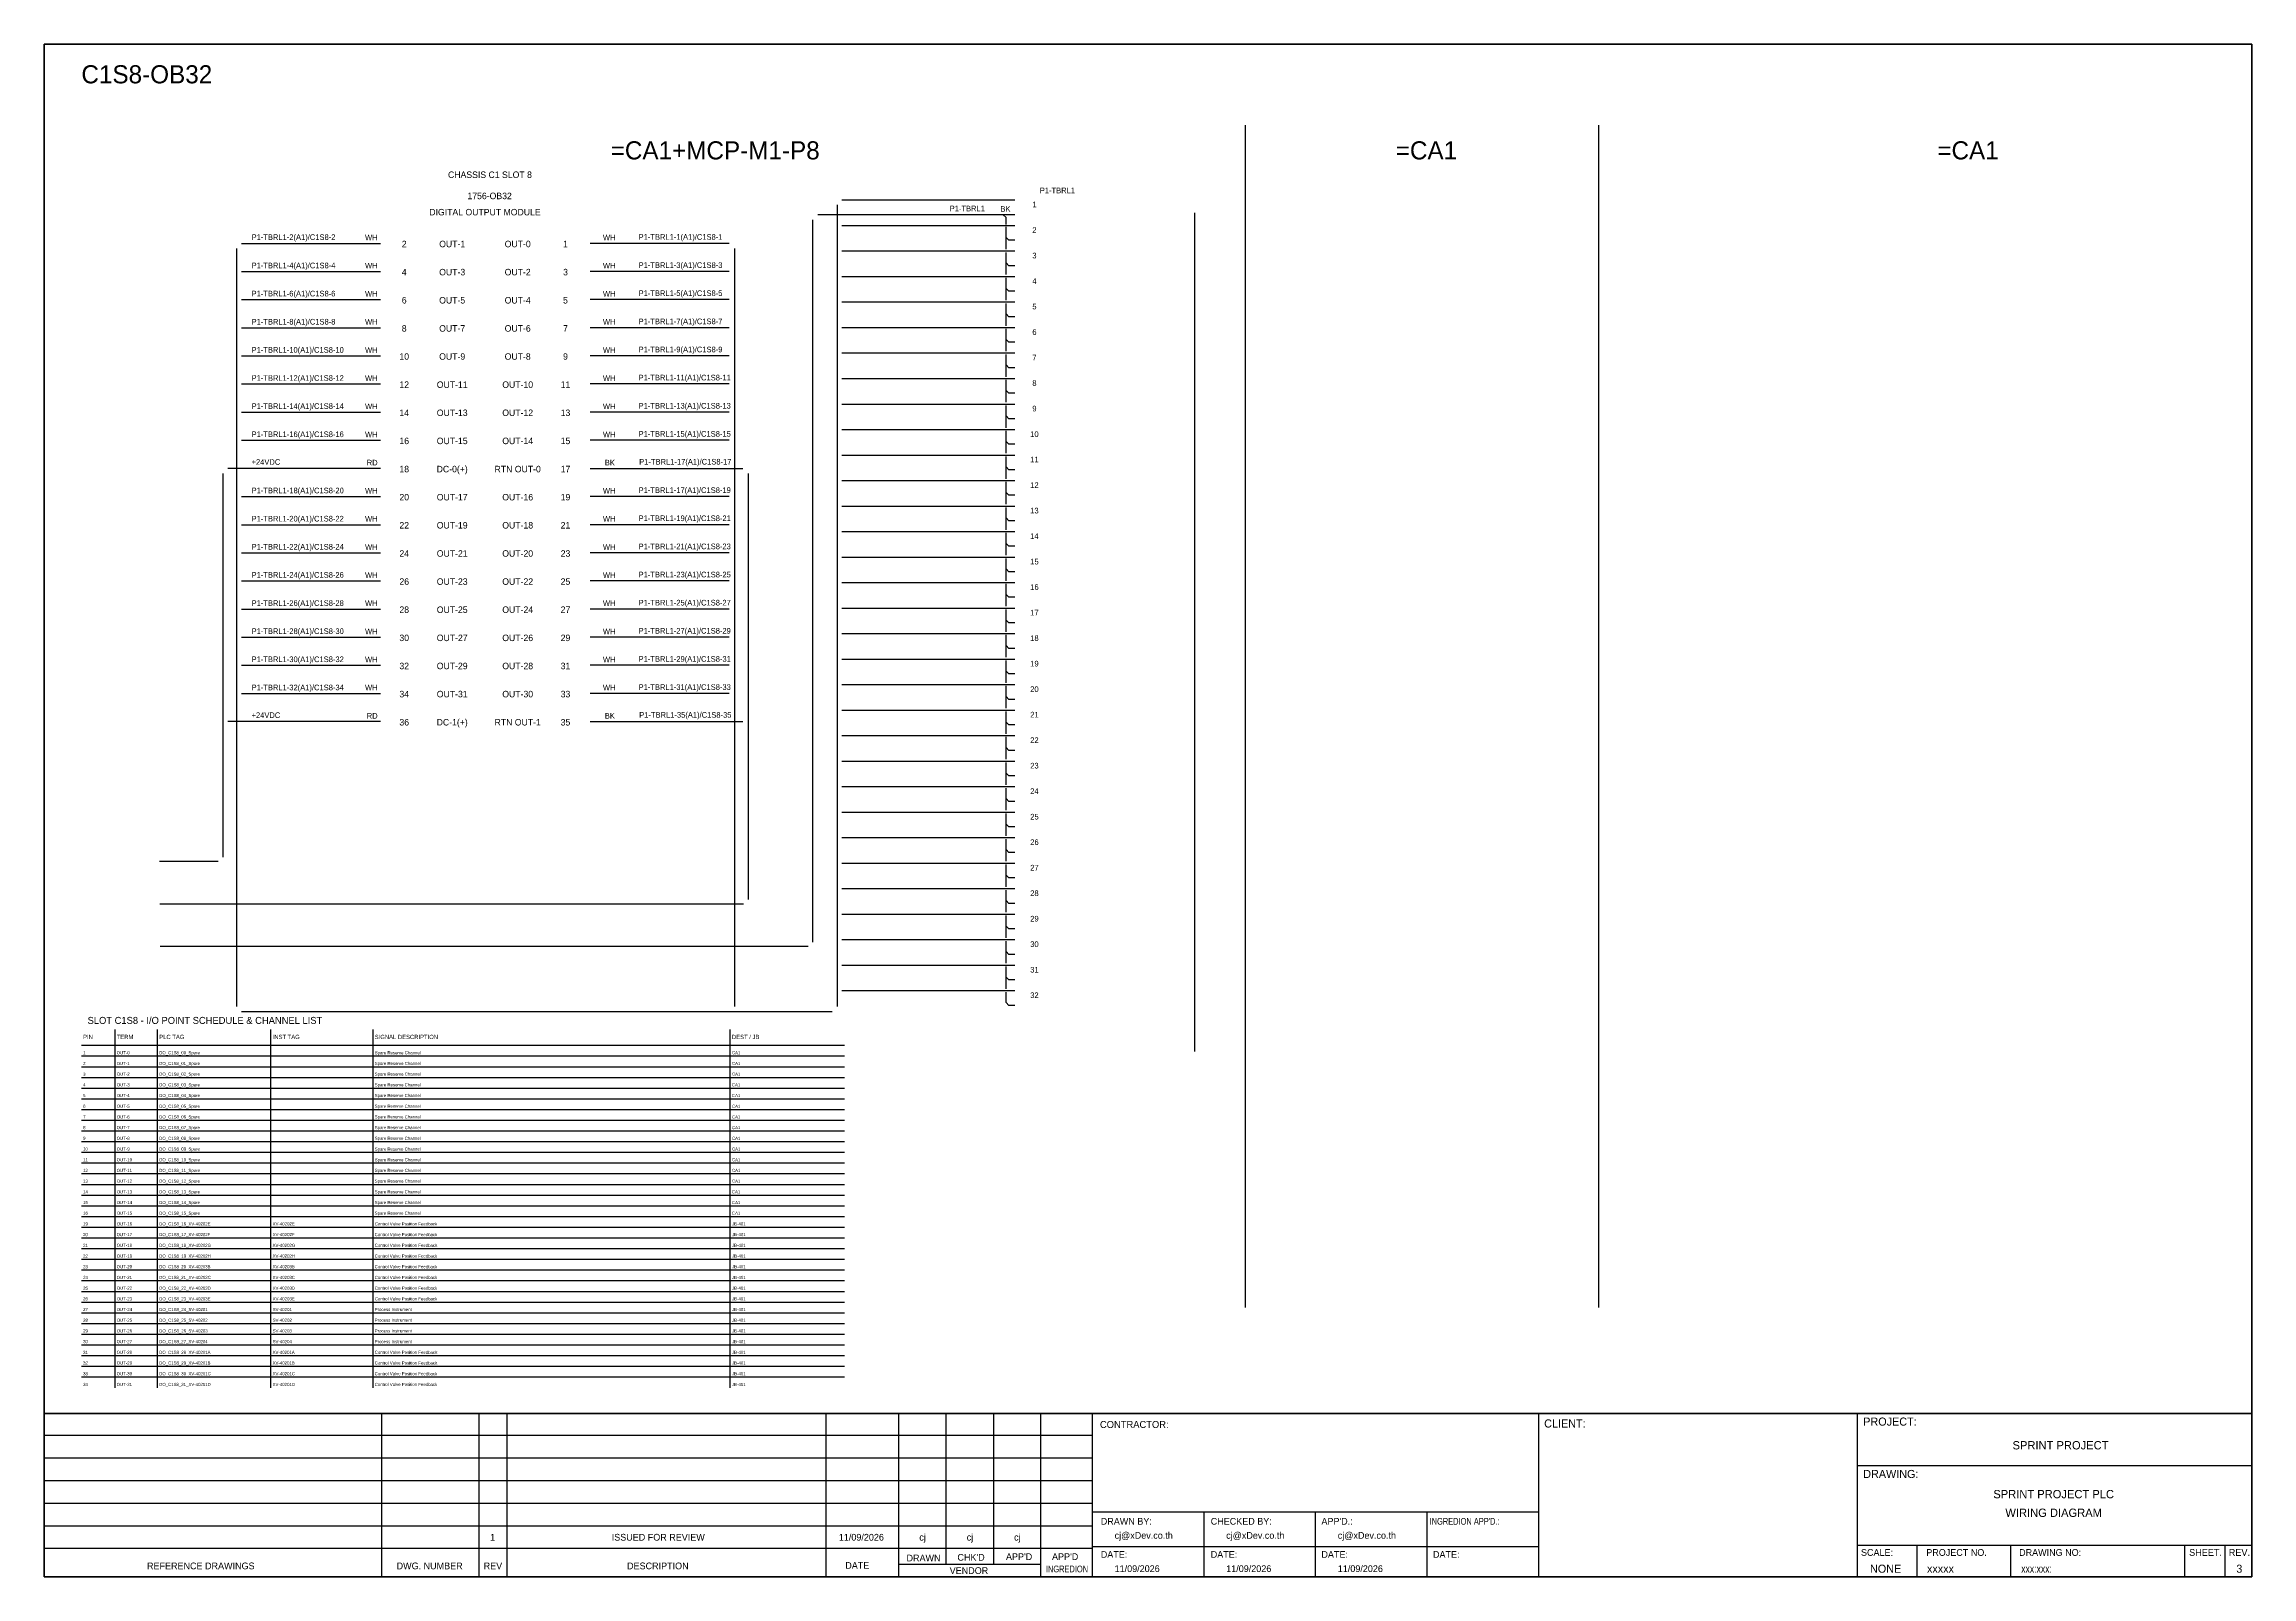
# Model space of a CAD drawing. Header units: metres. Extents: x 0 to 54213, y 0 to 2704.
# Drawn here: x 46126 to 50020, y 0 to 2704 of the extents above; entities that cross this region are included whole.
import ezdxf
from ezdxf.enums import TextEntityAlignment as Align

# ---------------------------------------------------------------- set-up
doc = ezdxf.new("R2010")
doc.units = ezdxf.units.M

msp = doc.modelspace()

# ---------------------------------------------------------------- linework, layer by layer
for p, q in [((47817.6, 2403.2), (47822.6, 2398.2)), ((47822.6, 2385.8), (47822.6, 2398.2)), ((47822.6, 2342.5), (47822.6, 2381.8)), ((47827.6, 2358.2), (47822.6, 2363.2)), ((47822.6, 2297.5), (47822.6, 2336.8)), ((47838, 2358.2), (47827.6, 2358.2)), ((47827.6, 2313.2), (47822.6, 2318.2)), ((47838, 2313.2), (47827.6, 2313.2)), ((47822.6, 2252.5), (47822.6, 2291.8)), ((47827.6, 2268.2), (47822.6, 2273.2)), ((47838, 2268.2), (47827.6, 2268.2)), ((47822.6, 2207.5), (47822.6, 2246.8)), ((47827.6, 2223.2), (47822.6, 2228.2)), ((47838, 2223.2), (47827.6, 2223.2)), ((47822.6, 2162.5), (47822.6, 2201.8)), ((47827.6, 2178.2), (47822.6, 2183.2)), ((47822.6, 2117.5), (47822.6, 2156.8)), ((47838, 2178.2), (47827.6, 2178.2)), ((47827.6, 2133.2), (47822.6, 2138.2)), ((47822.6, 2072.5), (47822.6, 2111.8)), ((47838, 2133.2), (47827.6, 2133.2)), ((47827.6, 2088.2), (47822.6, 2093.2)), ((47822.6, 2027.5), (47822.6, 2066.8)), ((47838, 2088.2), (47827.6, 2088.2)), ((47827.6, 2043.2), (47822.6, 2048.2)), ((47838, 2043.2), (47827.6, 2043.2)), ((47822.6, 1982.5), (47822.6, 2021.8)), ((47827.6, 1998.2), (47822.6, 2003.2)), ((47838, 1998.2), (47827.6, 1998.2)), ((47822.6, 1937.5), (47822.6, 1976.8)), ((47827.6, 1953.2), (47822.6, 1958.2)), ((47838, 1953.2), (47827.6, 1953.2)), ((47822.6, 1892.5), (47822.6, 1931.8)), ((47827.6, 1908.2), (47822.6, 1913.2)), ((47838, 1908.2), (47827.6, 1908.2)), ((47822.6, 1847.5), (47822.6, 1886.8)), ((47827.6, 1863.2), (47822.6, 1868.2)), ((47822.6, 1802.5), (47822.6, 1841.8)), ((47838, 1863.2), (47827.6, 1863.2)), ((47827.6, 1818.2), (47822.6, 1823.2)), ((47822.6, 1757.5), (47822.6, 1796.8)), ((47838, 1818.2), (47827.6, 1818.2)), ((47827.6, 1773.2), (47822.6, 1778.2)), ((47838, 1773.2), (47827.6, 1773.2)), ((47822.6, 1712.5), (47822.6, 1751.8)), ((47827.6, 1728.2), (47822.6, 1733.2)), ((47838, 1728.2), (47827.6, 1728.2)), ((47822.6, 1667.5), (47822.6, 1706.8)), ((47827.6, 1683.2), (47822.6, 1688.2)), ((47838, 1683.2), (47827.6, 1683.2)), ((47822.6, 1622.5), (47822.6, 1661.8)), ((47827.6, 1638.2), (47822.6, 1643.2)), ((47838, 1638.2), (47827.6, 1638.2)), ((47822.6, 1577.5), (47822.6, 1616.8)), ((47827.6, 1593.2), (47822.6, 1598.2)), ((47822.6, 1532.5), (47822.6, 1571.8)), ((47838, 1593.2), (47827.6, 1593.2)), ((47827.6, 1548.2), (47822.6, 1553.2)), ((47822.6, 1487.5), (47822.6, 1526.8)), ((47838, 1548.2), (47827.6, 1548.2)), ((47827.6, 1503.2), (47822.6, 1508.2)), ((47822.6, 1442.5), (47822.6, 1481.8)), ((47838, 1503.2), (47827.6, 1503.2)), ((47827.6, 1458.2), (47822.6, 1463.2)), ((47838, 1458.2), (47827.6, 1458.2)), ((47822.6, 1397.5), (47822.6, 1436.8)), ((47827.6, 1413.2), (47822.6, 1418.2)), ((47838, 1413.2), (47827.6, 1413.2)), ((47822.6, 1352.5), (47822.6, 1391.8)), ((47827.6, 1368.2), (47822.6, 1373.2)), ((47838, 1368.2), (47827.6, 1368.2)), ((47822.6, 1307.5), (47822.6, 1346.8)), ((47827.6, 1323.2), (47822.6, 1328.2)), ((47822.6, 1262.5), (47822.6, 1301.8)), ((47838, 1323.2), (47827.6, 1323.2)), ((47827.6, 1278.2), (47822.6, 1283.2)), ((47822.6, 1217.5), (47822.6, 1256.8)), ((47838, 1278.2), (47827.6, 1278.2)), ((47827.6, 1233.2), (47822.6, 1238.2)), ((47822.6, 1172.5), (47822.6, 1211.8)), ((47838, 1233.2), (47827.6, 1233.2)), ((47827.6, 1188.2), (47822.6, 1193.2)), ((47838, 1188.2), (47827.6, 1188.2)), ((47822.6, 1127.5), (47822.6, 1166.8)), ((47827.6, 1143.2), (47822.6, 1148.2)), ((47838, 1143.2), (47827.6, 1143.2)), ((47822.6, 1082.5), (47822.6, 1121.8)), ((47827.6, 1098.2), (47822.6, 1103.2)), ((47838, 1098.2), (47827.6, 1098.2)), ((47822.6, 1037.5), (47822.6, 1076.8)), ((47827.6, 1053.2), (47822.6, 1058.2)), ((47838, 1053.2), (47827.6, 1053.2)), ((47822.6, 1013.2), (47822.6, 1031.8)), ((47827.6, 1008.2), (47822.6, 1013.2)), ((47838, 1008.2), (47827.6, 1008.2))]:
    msp.add_line(p, q)
at = {"color": 1, "ltscale": 25.4}
for p, q in [((46719.7, 1955.7), (46450.3, 1955.7)), ((46441.2, 1946.5), (46441.2, 1270))]:
    msp.add_line(p, q, dxfattribs=at)
at = {"color": 7}
for p, q in [((46192, 937.9), (47537.8, 937.9)), ((46251.3, 333.8), (46251.3, 965.9)), ((46326.3, 333.8), (46326.3, 965.9)), ((46526.3, 333.8), (46526.3, 965.9)), ((46706.3, 333.8), (46706.3, 965.9)), ((47336.3, 333.8), (47336.3, 965.9))]:
    msp.add_line(p, q, dxfattribs=at)
at = {"color": 8}
for p, q in [((46192, 919), (47537.8, 919)), ((46192, 900.1), (47537.8, 900.1)), ((46192, 881.3), (47537.8, 881.3)), ((46192, 862.4), (47537.8, 862.4)), ((46192, 843.5), (47537.8, 843.5)), ((46192, 824.6), (47537.8, 824.6)), ((46192, 805.8), (47537.8, 805.8)), ((46192, 786.9), (47537.8, 786.9)), ((46192, 768), (47537.8, 768)), ((46192, 749.1), (47537.8, 749.1)), ((46192, 730.2), (47537.8, 730.2)), ((46192, 711.4), (47537.8, 711.4)), ((46192, 692.5), (47537.8, 692.5)), ((46192, 673.6), (47537.8, 673.6)), ((46192, 654.7), (47537.8, 654.7)), ((46192, 635.9), (47537.8, 635.9)), ((46192, 617), (47537.8, 617)), ((46192, 598.1), (47537.8, 598.1)), ((46192, 579.2), (47537.8, 579.2)), ((46192, 560.3), (47537.8, 560.3)), ((46192, 541.5), (47537.8, 541.5)), ((46192, 522.6), (47537.8, 522.6)), ((46192, 503.7), (47537.8, 503.7)), ((46192, 484.8), (47537.8, 484.8)), ((46192, 465.9), (47537.8, 465.9)), ((46192, 447.1), (47537.8, 447.1)), ((46192, 428.2), (47537.8, 428.2)), ((46192, 409.3), (47537.8, 409.3)), ((46192, 390.4), (47537.8, 390.4)), ((46192, 371.6), (47537.8, 371.6)), ((46192, 352.7), (47537.8, 352.7))]:
    msp.add_line(p, q, dxfattribs=at)
at = {"color": 4}
for p, q in [((49428.6, 56.1), (49428.6, 0)), ((49593.9, 56.1), (49593.9, 0))]:
    msp.add_line(p, q, dxfattribs=at)
at = {"color": 4, "ltscale": 0.5}
for p, q in [((49901, 56.1), (49901, 0)), ((49901, 56.1), (49901, 0)), ((49972.2, 56.1), (49972.2, 0)), ((49972.2, 56.1), (49972.2, 0))]:
    msp.add_line(p, q, dxfattribs=at)
at = {"layer": 'GT_1', "color": 4}
for p, q in [((46721.7, 0), (46721.7, 288.2)), ((46893.6, 0), (46893.6, 288.2)), ((46942.8, 0), (46942.8, 288.2)), ((47505.4, 0), (47505.4, 288.2)), ((47633.7, 0), (47633.7, 288.2)), ((47717.3, 21.8), (47717.3, 288.2)), ((47800.8, 21.8), (47800.8, 288.2)), ((47884.1, 0), (47884.1, 288.2)), ((47975.1, 0), (47975.1, 288.2)), ((48762.1, 0), (48762.1, 288.2)), ((49324.4, 0), (49324.4, 288.2)), ((49324.4, 0), (49324.4, 288.2)), ((49324.4, 0), (49324.4, 288.2)), ((47975.1, 249.3), (46126.3, 249.3)), ((47975.1, 209.5), (46126.3, 209.5)), ((47975.1, 169.6), (46126.3, 169.6)), ((47975.1, 129.7), (46126.3, 129.7)), ((47975.1, 89.7), (46126.3, 89.7)), ((48762.1, 114.3), (47975.1, 114.3)), ((48171.9, 0), (48171.9, 114.3)), ((48368.6, 0), (48368.6, 114.3)), ((48565.4, 0), (48565.4, 114.3)), ((47975, 49.8), (46126.3, 49.8)), ((48762.1, 52.9), (47975.1, 52.9)), ((49324.4, 56.1), (50019.6, 56.1)), ((47884.1, 21.8), (47633.7, 21.8))]:
    msp.add_line(p, q, dxfattribs=at)
at = {"layer": 'HELPPOINT', "color": 4, "lineweight": 35}
for p, q in [((46126.3, 0), (46126.3, 2704.2)), ((46126.3, 2704.2), (50019.6, 2704.2)), ((46126.3, 0), (46126.3, 2704.2)), ((46126.3, 2704.2), (50019.6, 2704.2)), ((50019.6, 2704.2), (50019.6, 0)), ((50019.6, 2704.2), (50019.6, 0)), ((50019.6, 0), (46126.3, 0)), ((50019.6, 0), (46126.3, 0))]:
    msp.add_line(p, q, dxfattribs=at)
at = {"layer": 'HELPPOINT', "color": 4}
for p, q in [((49324.4, 196.6), (50019.6, 196.6)), ((49324.4, 196.6), (50019.6, 196.6)), ((49324.4, 56.1), (50019.6, 56.1))]:
    msp.add_line(p, q, dxfattribs=at)
at = {"layer": 'IE-WIRE', "color": 4, "ltscale": 25.4}
for p, q in [((47524.9, 2420.7), (47524.9, 1006.3)), ((47838, 2428.7), (47532.9, 2428.7)), ((47838, 2383.7), (47532.9, 2383.7)), ((48155.1, 2406.8), (48155.1, 927.2)), ((46465.3, 2343.6), (46465.3, 1006.3)), ((46474.5, 2352.7), (46719.7, 2352.7)), ((47334.5, 2352.7), (47089.2, 2352.7)), ((47343.6, 2343.6), (47343.6, 1006.3)), ((47838, 2338.7), (47532.9, 2338.7)), ((46474.5, 2303.1), (46719.7, 2303.1)), ((47334.5, 2303.1), (47089.2, 2303.1)), ((47838, 2293.7), (47532.9, 2293.7)), ((46474.5, 2253.5), (46719.7, 2253.5)), ((47334.5, 2253.5), (47089.2, 2253.5)), ((47838, 2248.7), (47532.9, 2248.7)), ((46474.5, 2203.8), (46719.7, 2203.8)), ((47334.5, 2203.8), (47089.2, 2203.8)), ((47838, 2203.7), (47532.9, 2203.7)), ((46474.5, 2154.2), (46719.7, 2154.2)), ((47334.5, 2154.2), (47089.2, 2154.2)), ((47838, 2158.7), (47532.9, 2158.7)), ((46474.5, 2104.6), (46719.7, 2104.6)), ((47334.5, 2104.6), (47089.2, 2104.6)), ((47838, 2113.7), (47532.9, 2113.7)), ((47838, 2068.7), (47532.9, 2068.7)), ((46474.5, 2055), (46719.7, 2055)), ((47334.5, 2055), (47089.2, 2055)), ((46474.5, 2005.3), (46719.7, 2005.3)), ((47334.5, 2005.3), (47089.2, 2005.3)), ((47838, 2023.7), (47532.9, 2023.7)), ((47838, 1978.7), (47532.9, 1978.7)), ((47838, 1933.7), (47532.9, 1933.7)), ((46474.5, 1906.1), (46719.7, 1906.1)), ((47334.5, 1906.1), (47089.2, 1906.1)), ((47838, 1888.7), (47532.9, 1888.7)), ((46474.5, 1856.4), (46719.7, 1856.4)), ((47334.5, 1856.4), (47089.2, 1856.4)), ((47838, 1843.7), (47532.9, 1843.7)), ((46474.5, 1806.8), (46719.7, 1806.8)), ((47334.5, 1806.8), (47089.2, 1806.8)), ((47838, 1798.7), (47532.9, 1798.7)), ((46474.5, 1757.2), (46719.7, 1757.2)), ((47334.5, 1757.2), (47089.2, 1757.2)), ((47838, 1753.7), (47532.9, 1753.7)), ((46474.5, 1707.5), (46719.7, 1707.5)), ((47334.5, 1707.5), (47089.2, 1707.5)), ((47838, 1708.7), (47532.9, 1708.7)), ((46474.5, 1657.9), (46719.7, 1657.9)), ((47334.5, 1657.9), (47089.2, 1657.9)), ((47838, 1663.7), (47532.9, 1663.7)), ((46474.5, 1608.3), (46719.7, 1608.3)), ((47334.5, 1608.3), (47089.2, 1608.3)), ((47838, 1618.7), (47532.9, 1618.7)), ((46474.5, 1558.6), (46719.7, 1558.6)), ((47334.5, 1558.6), (47089.2, 1558.6)), ((47838, 1573.7), (47532.9, 1573.7)), ((47838, 1528.7), (47532.9, 1528.7)), ((47838, 1483.7), (47532.9, 1483.7)), ((47838, 1438.7), (47532.9, 1438.7)), ((47838, 1393.7), (47532.9, 1393.7)), ((47838, 1348.7), (47532.9, 1348.7)), ((47838, 1303.7), (47532.9, 1303.7)), ((47838, 1258.7), (47532.9, 1258.7)), ((47838, 1213.7), (47532.9, 1213.7)), ((47838, 1168.7), (47532.9, 1168.7)), ((47838, 1123.7), (47532.9, 1123.7)), ((47838, 1078.7), (47532.9, 1078.7)), ((47838, 1033.7), (47532.9, 1033.7))]:
    msp.add_line(p, q, dxfattribs=at)
at = {"layer": 'IE-WIRE', "color": 7, "ltscale": 25.4}
for p, q in [((47481.4, 2394.1), (47481.4, 1119.9)), ((47089.2, 1955.7), (47358.6, 1955.7)), ((47367.7, 1946.5), (47367.7, 1194.9)), ((47089.2, 1509), (47358.6, 1509)), ((47359.7, 1186.9), (46330.4, 1186.9)), ((47473.4, 1111.9), (46331.1, 1111.9))]:
    msp.add_line(p, q, dxfattribs=at)
at = {"layer": 'IE-WIRE', "ltscale": 25.4}
msp.add_line((47838, 2403.2), (47490.6, 2403.2), dxfattribs=at)
at = {"layer": 'IE-WIRE', "color": 1, "ltscale": 25.4}
for p, q in [((46719.7, 1509), (46450.3, 1509)), ((46433.2, 1262), (46329.7, 1262))]:
    msp.add_line(p, q, dxfattribs=at)
at = {"layer": 'IE-WIRE', "color": 4}
msp.add_line((46474.4, 997.2), (47515.8, 997.2), dxfattribs=at)
at = {"layer": 'MEMBER', "color": 4, "lineweight": 35}
msp.add_line((46126.3, 288.2), (50019.6, 288.2), dxfattribs=at)
msp.add_line((46126.3, 288.2), (50019.6, 288.2), dxfattribs=at)
at = {"layer": 'MEMBER', "color": 4}
for p, q in [((49324.4, 196.6), (50019.6, 196.6)), ((49324.4, 196.6), (50019.6, 196.6)), ((49324.4, 56.1), (50019.6, 56.1)), ((49324.4, 56.1), (50019.6, 56.1))]:
    msp.add_line(p, q, dxfattribs=at)
at = {"layer": 'x01001-FrameArea'}
for p, q in [((48244.5, 2561.5), (48244.5, 475)), ((48867.6, 2561.5), (48867.6, 475))]:
    msp.add_line(p, q, dxfattribs=at)

# ---------------------------------------------------------------- texts
at = {"color": 2}
msp.add_text('C1S8-OB32', height=32, dxfattribs=at).set_placement((46192, 2635))
for s, height, p in [('=CA1+MCP-M1-P8', 32, (47309.7, 2516.8)), ('=CA1', 32, (48564, 2516.8)), ('=CA1', 32, (49519.1, 2516.8)), ('CHASSIS C1 SLOT 8', 11.441, (46912.5, 2473.8)), ('1756-OB32', 11.44, (46911.9, 2436.4)), ('DIGITAL OUTPUT MODULE', 11.441, (46903.7, 2407.8)), ('2', 11.4, (46761.3, 2351.6)), ('OUT-1', 11.44, (46845.9, 2351.6)), ('OUT-0', 11.44, (46961.4, 2351.6)), ('1', 11.4, (47045.7, 2351.6)), ('4', 11.4, (46761.3, 2302)), ('OUT-3', 11.44, (46845.9, 2302)), ('OUT-2', 11.44, (46961.4, 2302)), ('3', 11.4, (47045.7, 2302)), ('6', 11.4, (46761.3, 2252.3)), ('OUT-5', 11.44, (46845.9, 2252.3)), ('OUT-4', 11.44, (46961.4, 2252.3)), ('5', 11.4, (47045.7, 2252.3)), ('8', 11.4, (46761.3, 2202.7)), ('OUT-7', 11.44, (46845.9, 2202.7)), ('OUT-6', 11.44, (46961.4, 2202.7)), ('7', 11.4, (47045.7, 2202.7)), ('10', 11.44, (46761.3, 2153.1)), ('OUT-9', 11.44, (46845.9, 2153.1)), ('OUT-8', 11.44, (46961.4, 2153.1)), ('9', 11.4, (47045.7, 2153.1)), ('12', 11.44, (46761.3, 2103.4)), ('OUT-11', 11.44, (46845.9, 2103.4)), ('OUT-10', 11.44, (46961.4, 2103.4)), ('11', 11.44, (47045.7, 2103.4)), ('14', 11.44, (46761.3, 2053.8)), ('OUT-13', 11.44, (46845.9, 2053.8)), ('OUT-12', 11.44, (46961.4, 2053.8)), ('13', 11.44, (47045.7, 2053.8)), ('16', 11.44, (46761.3, 2004.2)), ('OUT-15', 11.44, (46845.9, 2004.2)), ('OUT-14', 11.44, (46961.4, 2004.2)), ('15', 11.44, (47045.7, 2004.2)), ('18', 11.44, (46761.3, 1954.5)), ('DC-0(+)', 11.44, (46845.9, 1954.5)), ('RTN OUT-0', 11.44, (46961.4, 1954.5)), ('17', 11.44, (47045.7, 1954.5)), ('20', 11.44, (46761.3, 1904.9)), ('OUT-17', 11.44, (46845.9, 1904.9)), ('OUT-16', 11.44, (46961.4, 1904.9)), ('19', 11.44, (47045.7, 1904.9)), ('22', 11.44, (46761.3, 1855.3)), ('OUT-19', 11.44, (46845.9, 1855.3)), ('OUT-18', 11.44, (46961.4, 1855.3)), ('21', 11.44, (47045.7, 1855.3)), ('24', 11.44, (46761.3, 1805.6)), ('OUT-21', 11.44, (46845.9, 1805.6)), ('OUT-20', 11.44, (46961.4, 1805.6)), ('23', 11.44, (47045.7, 1805.6)), ('26', 11.44, (46761.3, 1756)), ('OUT-23', 11.44, (46845.9, 1756)), ('OUT-22', 11.44, (46961.4, 1756)), ('25', 11.44, (47045.7, 1756)), ('28', 11.44, (46761.3, 1706.4)), ('OUT-25', 11.44, (46845.9, 1706.4)), ('OUT-24', 11.44, (46961.4, 1706.4)), ('27', 11.44, (47045.7, 1706.4)), ('30', 11.44, (46761.3, 1656.7)), ('OUT-27', 11.44, (46845.9, 1656.7)), ('OUT-26', 11.44, (46961.4, 1656.7)), ('29', 11.44, (47045.7, 1656.7)), ('32', 11.44, (46761.3, 1607.1)), ('OUT-29', 11.44, (46845.9, 1607.1)), ('OUT-28', 11.44, (46961.4, 1607.1)), ('31', 11.44, (47045.7, 1607.1)), ('34', 11.44, (46761.3, 1557.5)), ('OUT-31', 11.44, (46845.9, 1557.5)), ('OUT-30', 11.44, (46961.4, 1557.5)), ('33', 11.44, (47045.7, 1557.5)), ('36', 11.44, (46761.3, 1507.8)), ('DC-1(+)', 11.44, (46845.9, 1507.8)), ('RTN OUT-1', 11.44, (46961.4, 1507.8)), ('35', 11.44, (47045.7, 1507.8))]:
    msp.add_text(s, height=height, dxfattribs=at).set_placement(p, align=Align.MIDDLE_CENTER)
for s, p in [('P1-TBRL1', (47785.3, 2409.2)), ('BK', (47830.5, 2408.5))]:
    msp.add_text(s, height=9.95).set_placement(p, align=Align.RIGHT)
at = {"color": 4}
for s, p in [('1', (47872.7, 2421.2)), ('P1-TBRL1', (47913.2, 2446.1)), ('2', (47872.7, 2376.2)), ('3', (47872.7, 2331.2)), ('4', (47872.7, 2286.2)), ('5', (47872.7, 2241.2)), ('6', (47872.7, 2196.2)), ('7', (47872.7, 2151.2)), ('8', (47872.7, 2106.2)), ('9', (47872.7, 2061.2)), ('10', (47872.7, 2016.2)), ('11', (47872.7, 1971.2)), ('12', (47872.7, 1926.2)), ('13', (47872.7, 1881.2)), ('14', (47872.7, 1836.2)), ('15', (47872.7, 1791.2)), ('16', (47872.7, 1746.2)), ('17', (47872.7, 1701.2)), ('18', (47872.7, 1656.2)), ('19', (47872.7, 1611.2)), ('20', (47872.7, 1566.2)), ('21', (47872.7, 1521.2)), ('22', (47872.7, 1476.2)), ('23', (47872.7, 1431.2)), ('24', (47872.7, 1386.2)), ('25', (47872.7, 1341.2)), ('26', (47872.7, 1296.2)), ('27', (47872.7, 1251.2)), ('28', (47872.7, 1206.2)), ('29', (47872.7, 1161.2)), ('30', (47872.7, 1116.2)), ('31', (47872.7, 1071.2)), ('32', (47872.7, 1026.2))]:
    msp.add_text(s, height=9.95, dxfattribs=at).set_placement(p, align=Align.MIDDLE_CENTER)
for s, height, p in [('P1-TBRL1-2(A1)/C1S8-2', 9.949, (46492.1, 2358.7)), ('WH', 9.95, (46692.2, 2358)), ('WH', 9.95, (47111.7, 2358)), ('P1-TBRL1-1(A1)/C1S8-1', 9.949, (47174.6, 2359)), ('P1-TBRL1-4(A1)/C1S8-4', 9.949, (46492.1, 2308.7)), ('WH', 9.95, (46692.2, 2308.4)), ('WH', 9.95, (47111.7, 2308.4)), ('P1-TBRL1-3(A1)/C1S8-3', 9.949, (47174.6, 2309.4)), ('P1-TBRL1-6(A1)/C1S8-6', 9.949, (46492.1, 2259.1)), ('WH', 9.95, (46692.2, 2258.7)), ('WH', 9.95, (47111.7, 2258.7)), ('P1-TBRL1-5(A1)/C1S8-5', 9.949, (47174.6, 2259.8)), ('P1-TBRL1-8(A1)/C1S8-8', 9.949, (46492.1, 2209.5)), ('P1-TBRL1-7(A1)/C1S8-7', 9.949, (47174.6, 2210.1)), ('WH', 9.95, (46692.2, 2209.1)), ('WH', 9.95, (47111.7, 2209.1)), ('P1-TBRL1-10(A1)/C1S8-10', 9.949, (46492.1, 2159.8)), ('WH', 9.95, (46692.2, 2159.5)), ('WH', 9.95, (47111.7, 2159.5)), ('P1-TBRL1-9(A1)/C1S8-9', 9.949, (47174.6, 2160.5)), ('P1-TBRL1-12(A1)/C1S8-12', 9.949, (46492.1, 2110.2)), ('WH', 9.95, (46692.2, 2109.8)), ('WH', 9.95, (47111.7, 2109.8)), ('P1-TBRL1-11(A1)/C1S8-11', 9.949, (47174.6, 2110.9)), ('P1-TBRL1-14(A1)/C1S8-14', 9.949, (46492.1, 2060.6)), ('WH', 9.95, (46692.2, 2060.2)), ('WH', 9.95, (47111.7, 2060.2)), ('P1-TBRL1-13(A1)/C1S8-13', 9.949, (47174.6, 2061.2)), ('P1-TBRL1-16(A1)/C1S8-16', 9.949, (46492.1, 2010.9)), ('WH', 9.95, (46692.2, 2010.6)), ('WH', 9.95, (47111.7, 2010.6)), ('P1-TBRL1-15(A1)/C1S8-15', 9.949, (47174.6, 2011.6)), ('P1-TBRL1-18(A1)/C1S8-20', 9.949, (46492.1, 1911.7)), ('WH', 9.95, (46692.2, 1911.3)), ('WH', 9.95, (47111.7, 1911.3)), ('P1-TBRL1-17(A1)/C1S8-19', 9.949, (47174.6, 1912.3)), ('P1-TBRL1-20(A1)/C1S8-22', 9.949, (46492.1, 1862)), ('WH', 9.95, (46692.2, 1861.7)), ('WH', 9.95, (47111.7, 1861.7)), ('P1-TBRL1-19(A1)/C1S8-21', 9.949, (47174.6, 1862.7)), ('P1-TBRL1-22(A1)/C1S8-24', 9.949, (46492.1, 1812.4)), ('WH', 9.95, (46692.2, 1812)), ('WH', 9.95, (47111.7, 1812)), ('P1-TBRL1-21(A1)/C1S8-23', 9.949, (47174.6, 1813.1)), ('P1-TBRL1-24(A1)/C1S8-26', 9.949, (46492.1, 1762.8)), ('WH', 9.95, (46692.2, 1762.4)), ('WH', 9.95, (47111.7, 1762.4)), ('P1-TBRL1-23(A1)/C1S8-25', 9.949, (47174.6, 1763.4)), ('P1-TBRL1-26(A1)/C1S8-28', 9.949, (46492.1, 1713.1)), ('WH', 9.95, (46692.2, 1712.8)), ('WH', 9.95, (47111.7, 1712.8)), ('P1-TBRL1-25(A1)/C1S8-27', 9.949, (47174.6, 1713.8)), ('P1-TBRL1-27(A1)/C1S8-29', 9.949, (47174.6, 1664.2)), ('P1-TBRL1-28(A1)/C1S8-30', 9.949, (46492.1, 1663.5)), ('WH', 9.95, (46692.2, 1663.1)), ('WH', 9.95, (47111.7, 1663.1)), ('P1-TBRL1-30(A1)/C1S8-32', 9.949, (46492.1, 1613.9)), ('WH', 9.95, (46692.2, 1613.5)), ('WH', 9.95, (47111.7, 1613.5)), ('P1-TBRL1-29(A1)/C1S8-31', 9.949, (47174.6, 1614.5)), ('P1-TBRL1-32(A1)/C1S8-34', 9.949, (46492.1, 1564.2)), ('WH', 9.95, (46692.2, 1563.9)), ('WH', 9.95, (47111.7, 1563.9)), ('P1-TBRL1-31(A1)/C1S8-33', 9.949, (47174.6, 1564.9))]:
    msp.add_text(s, height=height, dxfattribs=at).set_placement(p)
at = {"color": 1}
for s, p in [('+24VDC', (46492.1, 1962)), ('RD', (46695.2, 1960.9)), ('+24VDC', (46492.1, 1515.3)), ('RD', (46695.2, 1514.2))]:
    msp.add_text(s, height=9.95, dxfattribs=at).set_placement(p)
at = {"color": 7}
for s, height, p in [('BK', 9.95, (47115.1, 1960.9)), ('P1-TBRL1-17(A1)/C1S8-17', 9.949, (47175.7, 1962.5)), ('BK', 9.95, (47115.1, 1514.2)), ('P1-TBRL1-35(A1)/C1S8-35', 9.949, (47175.7, 1515.8)), ('2', 5.5, (46195, 903.1)), ('1', 5.5, (46195, 922)), ('OUT-0', 5.5, (46254.3, 922)), ('OUT-1', 5.5, (46254.3, 903.1)), ('DO_C1S8_00_Spare', 5.5, (46329.3, 922)), ('DO_C1S8_01_Spare', 5.5, (46329.3, 903.1)), ('Spare Reserve Channel', 5.5, (46709.3, 922)), ('Spare Reserve Channel', 5.5, (46709.3, 903.1)), ('CA1', 5.5, (47339.3, 922)), ('CA1', 5.5, (47339.3, 903.1)), ('4', 5.5, (46195, 865.4)), ('3', 5.5, (46195, 884.3)), ('OUT-2', 5.5, (46254.3, 884.3)), ('OUT-3', 5.5, (46254.3, 865.4)), ('DO_C1S8_02_Spare', 5.5, (46329.3, 884.3)), ('DO_C1S8_03_Spare', 5.5, (46329.3, 865.4)), ('Spare Reserve Channel', 5.5, (46709.3, 884.3)), ('Spare Reserve Channel', 5.5, (46709.3, 865.4)), ('CA1', 5.5, (47339.3, 884.3)), ('CA1', 5.5, (47339.3, 865.4)), ('5', 5.5, (46195, 846.5)), ('6', 5.5, (46195, 827.6)), ('OUT-4', 5.5, (46254.3, 846.5)), ('OUT-5', 5.5, (46254.3, 827.6)), ('DO_C1S8_04_Spare', 5.5, (46329.3, 846.5)), ('DO_C1S8_05_Spare', 5.5, (46329.3, 827.6)), ('Spare Reserve Channel', 5.5, (46709.3, 846.5)), ('Spare Reserve Channel', 5.5, (46709.3, 827.6)), ('CA1', 5.5, (47339.3, 846.5)), ('CA1', 5.5, (47339.3, 827.6)), ('8', 5.5, (46195, 789.9)), ('7', 5.5, (46195, 808.8)), ('OUT-6', 5.5, (46254.3, 808.8)), ('OUT-7', 5.5, (46254.3, 789.9)), ('DO_C1S8_06_Spare', 5.5, (46329.3, 808.8)), ('DO_C1S8_07_Spare', 5.5, (46329.3, 789.9)), ('Spare Reserve Channel', 5.5, (46709.3, 808.8)), ('Spare Reserve Channel', 5.5, (46709.3, 789.9)), ('CA1', 5.5, (47339.3, 808.8)), ('CA1', 5.5, (47339.3, 789.9)), ('9', 5.5, (46195, 771)), ('10', 5.5, (46195, 752.1)), ('OUT-8', 5.5, (46254.3, 771)), ('OUT-9', 5.5, (46254.3, 752.1)), ('DO_C1S8_08_Spare', 5.5, (46329.3, 771)), ('DO_C1S8_09_Spare', 5.5, (46329.3, 752.1)), ('Spare Reserve Channel', 5.5, (46709.3, 771)), ('Spare Reserve Channel', 5.5, (46709.3, 752.1)), ('CA1', 5.5, (47339.3, 771)), ('CA1', 5.5, (47339.3, 752.1)), ('11', 5.5, (46195, 733.2)), ('12', 5.5, (46195, 714.4)), ('13', 5.5, (46195, 695.5)), ('OUT-10', 5.5, (46254.3, 733.2)), ('OUT-11', 5.5, (46254.3, 714.4)), ('OUT-12', 5.5, (46254.3, 695.5)), ('DO_C1S8_10_Spare', 5.5, (46329.3, 733.2)), ('DO_C1S8_11_Spare', 5.5, (46329.3, 714.4)), ('DO_C1S8_12_Spare', 5.5, (46329.3, 695.5)), ('Spare Reserve Channel', 5.5, (46709.3, 733.2)), ('Spare Reserve Channel', 5.5, (46709.3, 714.4)), ('Spare Reserve Channel', 5.5, (46709.3, 695.5)), ('CA1', 5.5, (47339.3, 733.2)), ('CA1', 5.5, (47339.3, 714.4)), ('CA1', 5.5, (47339.3, 695.5)), ('14', 5.5, (46195, 676.6)), ('15', 5.5, (46195, 657.7)), ('OUT-13', 5.5, (46254.3, 676.6)), ('OUT-14', 5.5, (46254.3, 657.7)), ('DO_C1S8_13_Spare', 5.5, (46329.3, 676.6)), ('DO_C1S8_14_Spare', 5.5, (46329.3, 657.7)), ('Spare Reserve Channel', 5.5, (46709.3, 676.6)), ('Spare Reserve Channel', 5.5, (46709.3, 657.7)), ('CA1', 5.5, (47339.3, 676.6)), ('CA1', 5.5, (47339.3, 657.7)), ('16', 5.5, (46195, 638.9)), ('19', 5.5, (46195, 620)), ('OUT-15', 5.5, (46254.3, 638.9)), ('OUT-16', 5.5, (46254.3, 620)), ('DO_C1S8_15_Spare', 5.5, (46329.3, 638.9)), ('DO_C1S8_16_XV-40202E', 5.5, (46329.3, 620)), ('XV-40202E', 5.5, (46529.3, 620)), ('Spare Reserve Channel', 5.5, (46709.3, 638.9)), ('Control Valve Position Feedback', 5.5, (46709.3, 620)), ('JB-401', 5.5, (47339.3, 620)), ('CA1', 5.5, (47339.3, 638.9)), ('20', 5.5, (46195, 601.1)), ('21', 5.5, (46195, 582.2)), ('OUT-17', 5.5, (46254.3, 601.1)), ('OUT-18', 5.5, (46254.3, 582.2)), ('DO_C1S8_17_XV-40202F', 5.5, (46329.3, 601.1)), ('DO_C1S8_18_XV-40202G', 5.5, (46329.3, 582.2)), ('XV-40202F', 5.5, (46529.3, 601.1)), ('XV-40202G', 5.5, (46529.3, 582.2)), ('Control Valve Position Feedback', 5.5, (46709.3, 601.1)), ('Control Valve Position Feedback', 5.5, (46709.3, 582.2)), ('JB-401', 5.5, (47339.3, 601.1)), ('JB-401', 5.5, (47339.3, 582.2)), ('22', 5.5, (46195, 563.3)), ('23', 5.5, (46195, 544.5)), ('OUT-19', 5.5, (46254.3, 563.3)), ('OUT-20', 5.5, (46254.3, 544.5)), ('DO_C1S8_19_XV-40202H', 5.5, (46329.3, 563.3)), ('DO_C1S8_20_XV-40203B', 5.5, (46329.3, 544.5)), ('XV-40202H', 5.5, (46529.3, 563.3)), ('XV-40203B', 5.5, (46529.3, 544.5)), ('Control Valve Position Feedback', 5.5, (46709.3, 563.3)), ('Control Valve Position Feedback', 5.5, (46709.3, 544.5)), ('JB-401', 5.5, (47339.3, 563.3)), ('JB-401', 5.5, (47339.3, 544.5)), ('24', 5.5, (46195, 525.6)), ('25', 5.5, (46195, 506.7)), ('OUT-21', 5.5, (46254.3, 525.6)), ('OUT-22', 5.5, (46254.3, 506.7)), ('DO_C1S8_21_XV-40203C', 5.5, (46329.3, 525.6)), ('DO_C1S8_22_XV-40203D', 5.5, (46329.3, 506.7)), ('XV-40203C', 5.5, (46529.3, 525.6)), ('XV-40203D', 5.5, (46529.3, 506.7)), ('Control Valve Position Feedback', 5.5, (46709.3, 525.6)), ('Control Valve Position Feedback', 5.5, (46709.3, 506.7)), ('JB-401', 5.5, (47339.3, 525.6)), ('JB-401', 5.5, (47339.3, 506.7)), ('26', 5.5, (46195, 487.8)), ('27', 5.5, (46195, 468.9)), ('OUT-23', 5.5, (46254.3, 487.8)), ('OUT-24', 5.5, (46254.3, 468.9)), ('DO_C1S8_23_XV-40203E', 5.5, (46329.3, 487.8)), ('DO_C1S8_24_SV-40201', 5.5, (46329.3, 468.9)), ('XV-40203E', 5.5, (46529.3, 487.8)), ('SV-40201', 5.5, (46529.3, 468.9)), ('Control Valve Position Feedback', 5.5, (46709.3, 487.8)), ('Process Instrument', 5.5, (46709.3, 468.9)), ('JB-401', 5.5, (47339.3, 487.8)), ('JB-401', 5.5, (47339.3, 468.9)), ('28', 5.5, (46195, 450.1)), ('29', 5.5, (46195, 431.2)), ('OUT-25', 5.5, (46254.3, 450.1)), ('OUT-26', 5.5, (46254.3, 431.2)), ('DO_C1S8_25_SV-40202', 5.5, (46329.3, 450.1)), ('DO_C1S8_26_SV-40203', 5.5, (46329.3, 431.2)), ('SV-40202', 5.5, (46529.3, 450.1)), ('SV-40203', 5.5, (46529.3, 431.2)), ('Process Instrument', 5.5, (46709.3, 450.1)), ('Process Instrument', 5.5, (46709.3, 431.2)), ('JB-401', 5.5, (47339.3, 450.1)), ('JB-401', 5.5, (47339.3, 431.2)), ('30', 5.5, (46195, 412.3)), ('31', 5.5, (46195, 393.4)), ('OUT-27', 5.5, (46254.3, 412.3)), ('OUT-28', 5.5, (46254.3, 393.4)), ('DO_C1S8_27_SV-40204', 5.5, (46329.3, 412.3)), ('DO_C1S8_28_XV-40201A', 5.5, (46329.3, 393.4)), ('XV-40201A', 5.5, (46529.3, 393.4)), ('SV-40204', 5.5, (46529.3, 412.3)), ('Control Valve Position Feedback', 5.5, (46709.3, 393.4)), ('Process Instrument', 5.5, (46709.3, 412.3)), ('JB-401', 5.5, (47339.3, 412.3)), ('JB-401', 5.5, (47339.3, 393.4)), ('32', 5.5, (46195, 374.6)), ('33', 5.5, (46195, 355.7)), ('OUT-29', 5.5, (46254.3, 374.6)), ('OUT-30', 5.5, (46254.3, 355.7)), ('DO_C1S8_29_XV-40201B', 5.5, (46329.3, 374.6)), ('DO_C1S8_30_XV-40201C', 5.5, (46329.3, 355.7)), ('XV-40201B', 5.5, (46529.3, 374.6)), ('XV-40201C', 5.5, (46529.3, 355.7)), ('Control Valve Position Feedback', 5.5, (46709.3, 374.6)), ('Control Valve Position Feedback', 5.5, (46709.3, 355.7)), ('JB-401', 5.5, (47339.3, 374.6)), ('JB-401', 5.5, (47339.3, 355.7)), ('34', 5.5, (46195, 336.8)), ('OUT-31', 5.5, (46254.3, 336.8)), ('DO_C1S8_31_XV-40201D', 5.5, (46329.3, 336.8)), ('XV-40201D', 5.5, (46529.3, 336.8)), ('Control Valve Position Feedback', 5.5, (46709.3, 336.8)), ('JB-401', 5.5, (47339.3, 336.8))]:
    msp.add_text(s, height=height, dxfattribs=at).set_placement(p)
at = {"color": 3}
for s, p in [('PIN', (46195, 948.9)), ('TERM', (46254.3, 948.9)), ('PLC TAG', (46329.3, 948.9)), ('INST TAG', (46529.3, 948.9)), ('SIGNAL DESCRIPTION', (46709.3, 948.9)), ('DEST / JB', (47339.3, 948.9))]:
    msp.add_text(s, height=7.5, dxfattribs=at).set_placement(p)
at = {"color": 4, "ltscale": 100}
for s, p in [('SPRINT PROJECT', (49682.2, 232.2)), ('SPRINT PROJECT PLC', (49670.1, 146)), ('WIRING DIAGRAM', (49670.1, 113.1))]:
    msp.add_text(s, height=14.693, dxfattribs=at).set_placement(p, align=Align.MIDDLE_CENTER)
at = {"layer": 'GT_1', "color": 4}
for s, p in [('CLIENT:', (48771.6, 263.5)), ('PROJECT:', (49334.3, 266.8)), ('DRAWING:', (49334.3, 174.4))]:
    msp.add_text(s, height=14.25, dxfattribs=at).set_placement(p)
at = {"layer": 'MEMBER', "color": 4, "ltscale": 0.8}
for s, height, p in [('SLOT C1S8 - I/O POINT SCHEDULE & CHANNEL LIST', 12.35, (46202.9, 975.6)), ('CONTRACTOR:', 12.35, (47988.2, 262.7)), ('DRAWN BY:', 11.88, (47989.7, 92.1)), ('cj@xDev.co.th', 11.875, (48014.1, 67.2)), ('CHECKED BY:', 11.875, (48183.6, 92.1)), ('cj@xDev.co.th', 11.875, (48210.9, 67.2)), ("APP'D.:", 11.88, (48378.8, 92.1)), ('cj@xDev.co.th', 11.875, (48407.7, 67.2)), ('DRAWN', 11.88, (47647.1, 27.3)), ("CHK'D", 11.88, (47736.9, 28.5)), ("APP'D", 11.88, (47822.5, 29.7)), ("APP'D", 11.88, (47903.7, 29.7)), ('DATE:', 11.88, (47989.7, 33.6)), ('DATE:', 11.88, (48183.6, 33.6)), ('DATE:', 11.88, (48378.8, 33.6)), ('DATE:', 11.88, (48575.6, 33.6)), ('SCALE:', 11.88, (49330.3, 37.1)), ('PROJECT NO.', 11.875, (49445.5, 37.1)), ('DRAWING NO:', 11.875, (49609.2, 37.1)), ('SHEET.', 12, (49909, 37.1)), ('REV.', 12, (49978.9, 37.1)), ('REFERENCE DRAWINGS', 11.875, (46307.7, 13.4)), ('DWG. NUMBER', 11.875, (46747.9, 13.4)), ('REV', 11.88, (46901.4, 13.4)), ('DESCRIPTION', 11.875, (47154.3, 13.4)), ('DATE', 11.88, (47539.1, 14.2)), ('VENDOR', 11.88, (47723.2, 5.1)), ('11/09/2026', 11.88, (48014.1, 8.5)), ('11/09/2026', 11.88, (48210.9, 8.5)), ('11/09/2026', 11.88, (48407.7, 8.5)), ('NONE', 14.23, (49346.3, 7.3)), ('xxxxx', 14.23, (49446.7, 7.3))]:
    msp.add_text(s, height=height, dxfattribs=at).set_placement(p)
at = {"layer": 'MEMBER', "color": 4, "ltscale": 0.8, "width": 0.8}
for s, height, p in [("INGREDION APP'D.:", 11.875, (48569.6, 92.1)), ('INGREDION', 11.88, (47892.9, 8)), ('xxx:xxx:', 14.23, (49612.9, 7.3))]:
    msp.add_text(s, height=height, dxfattribs=at).set_placement(p)
at = {"layer": 'MEMBER', "color": 4, "ltscale": 0.8}
for s, height, p in [('1', 11.9, (46917.2, 69.9)), ('ISSUED FOR REVIEW', 11.875, (47209.3, 69.9)), ('11/09/2026', 11.88, (47567.5, 69.9)), ('cj', 11.88, (47675.4, 69.9)), ('cj', 11.88, (47759, 69.9)), ('cj', 11.88, (47842.5, 69.9))]:
    msp.add_text(s, height=height, dxfattribs=at).set_placement(p, align=Align.MIDDLE_CENTER)
msp.add_text('3', height=14.2, dxfattribs=at).set_placement((49997.5, 7.3), align=Align.CENTER)

doc.saveas('drawing.dxf')
